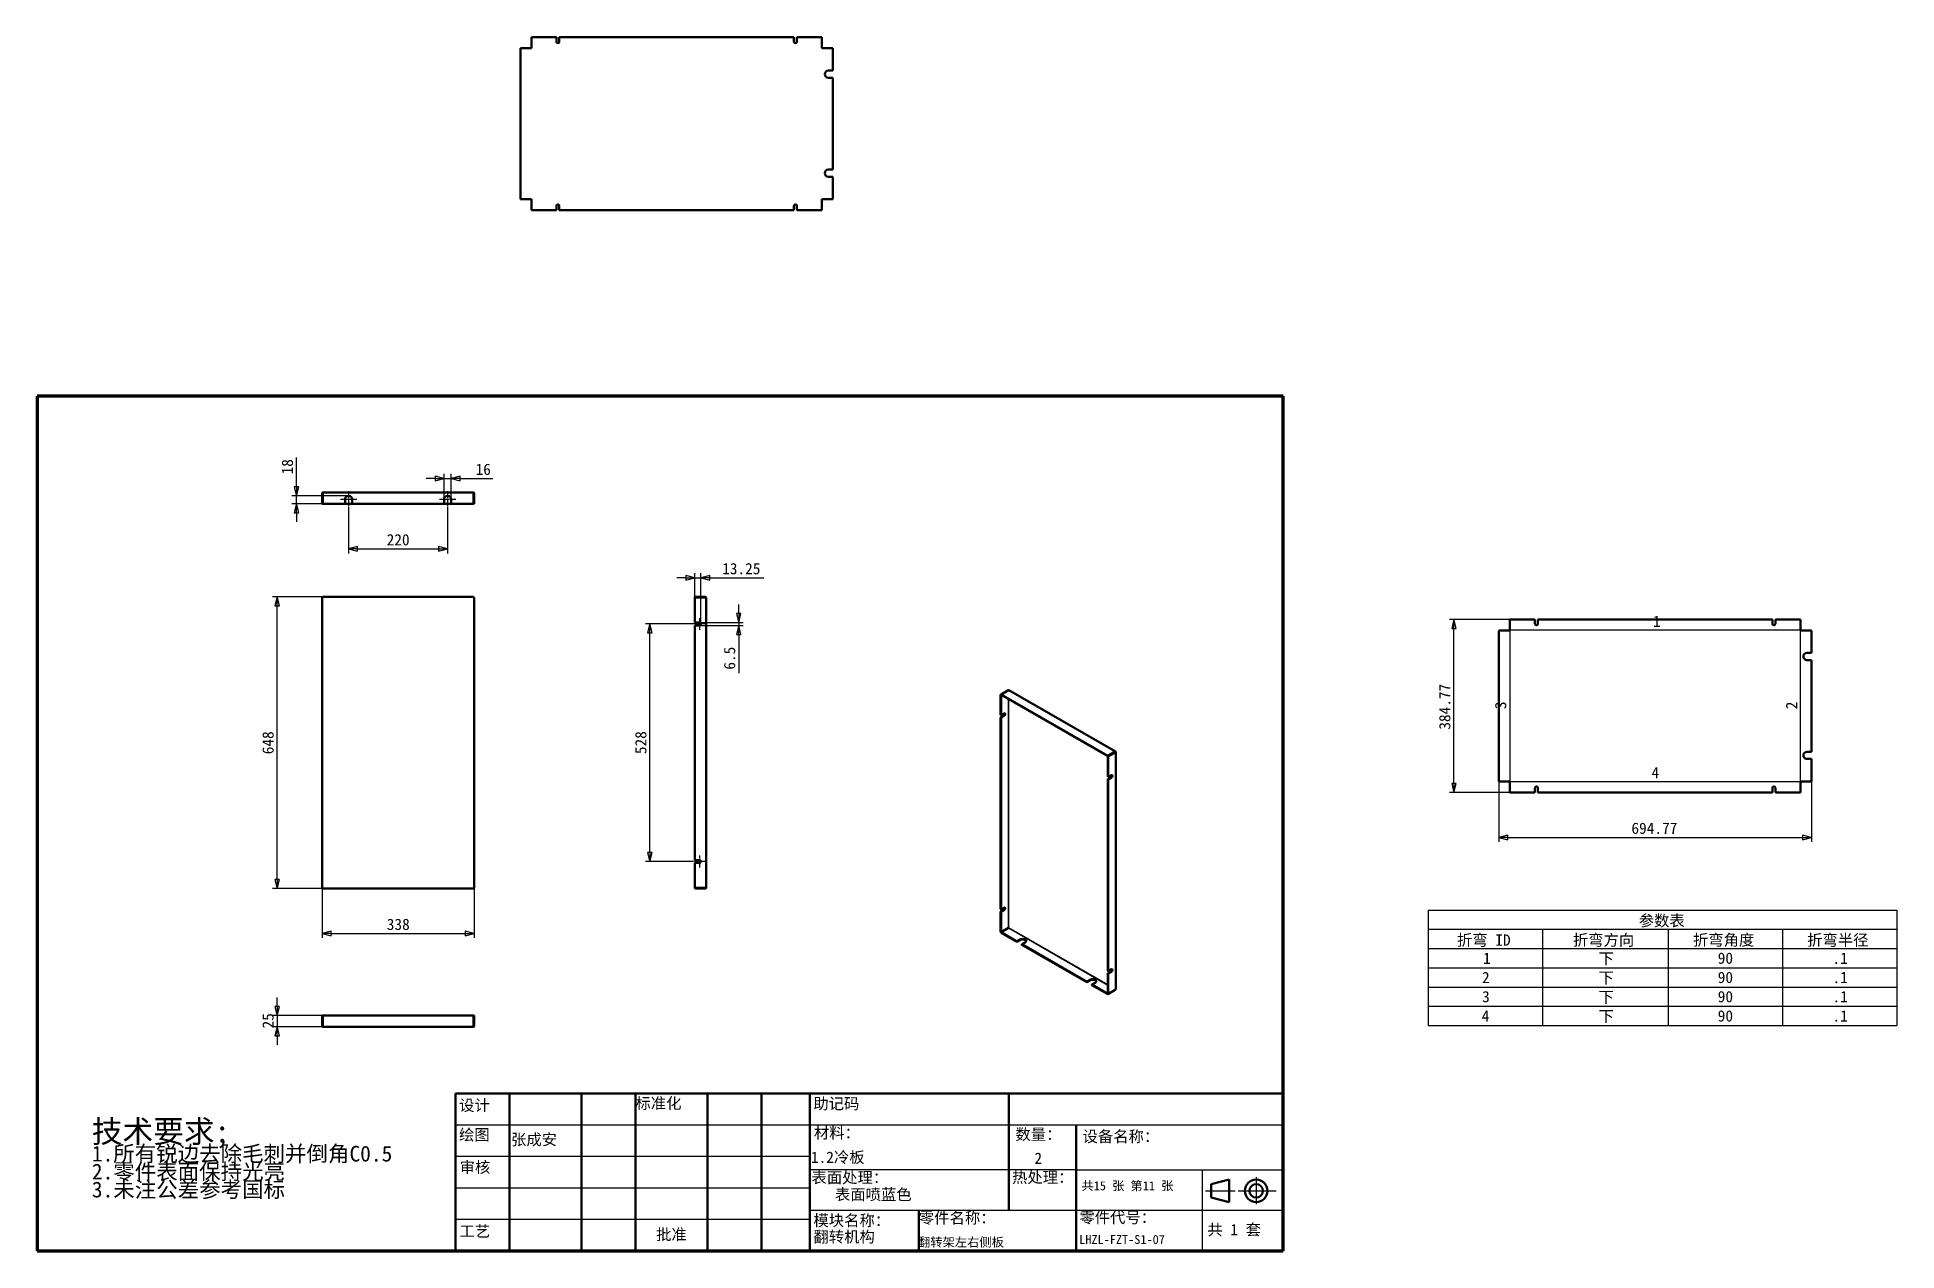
# Model space of a CAD drawing. Header units: millimetres. Extents: x 100 to 270384, y -82316 to 3365.
# Drawn here: x 100 to 4234, y 100 to 2798 of the extents above; entities that cross this region are included whole.
import ezdxf
from ezdxf.enums import TextEntityAlignment as Align

# ---------------------------------------------------------------- set-up
doc = ezdxf.new("R2010")
doc.units = ezdxf.units.MM
doc.header["$LTSCALE"] = 10
doc.linetypes.add('CHAIN', pattern=[0.3543, 0.2362, -0.0295, 0.0591, -0.0295])
for name, color, linetype, lineweight, true_color in [('中心标记 (ISO)', 1, 'Continuous', 25, 0xff0000), ('中心线 (ISO)', 1, 'Continuous', 25, 0xff0000), ('尺寸 (ISO)', 5, 'Continuous', 25, 0x0000ff)]:
    doc.layers.add(name, color=color, linetype=linetype, lineweight=lineweight, true_color=true_color)
for name, color, linetype, lineweight in [('可见 (ISO)', 7, 'Continuous', 50), ('可见窄的 (ISO)', 7, 'Continuous', 35), ('图框 (ISO)', 7, 'Continuous', 70), ('标注线', 3, 'Continuous', 18), ('标题 (ISO)', 7, 'Continuous', 50), ('符号 (ISO)', 7, 'Continuous', 25)]:
    doc.layers.add(name, color=color, linetype=linetype, lineweight=lineweight)
doc.styles.add('DIM', font='romans.shx', dxfattribs={"width": 0.8, "bigfont": 'bigfont.shx'})
doc.styles.get("Standard").update_dxf_attribs({"font": 'simfang.ttf'})
doc.styles.add('文本样式19', font='tahoma.ttf')
doc.styles.add('文本样式91', font='simfang.ttf')
doc.styles.add('注释文本 (ISO)', font='simfang.ttf')
doc.dimstyles.new('默认 (GB)', dxfattribs={"dimscale": 10, "dimtxt": 2.5, "dimasz": 2, "dimexe": 1, "dimexo": 0, "dimgap": 0.75, "dimtad": 1, "dimtoh": 1, "dimrnd": 1e-08, "dimdsep": 46, "dimtxsty": '注释文本 (ISO)', "dimblk": 'Filled-2', "dimcen": 0.09, "dimdle": 10, "dimclrd": 256, "dimclre": 256, "dimclrt": 256, "dimaunit": 1, "dimadec": 3, "dimazin": 2, "dimtfac": 0.52, "dimtmove": 0, "dimatfit": 3, "dimldrblk": 'Filled-1', "dimfxl": 0, "dimtolj": 1, "dimlwd": -1, "dimlwe": -1, "dimarcsym": 0})

msp = doc.modelspace()

# ---------------------------------------------------------------- texts
at = {"layer": '符号 (ISO)', "insert": (2316.994, 318.31), "char_height": 25, "attachment_point": 1, "style": '注释文本 (ISO)'}
msp.add_mtext('{2}', dxfattribs=at)
at = {"layer": '符号 (ISO)', "insert": (1873.532, 237.859), "char_height": 25, "width": 187.1345, "attachment_point": 1, "style": '注释文本 (ISO)'}
msp.add_mtext('{表面喷蓝色}', dxfattribs=at)

# ---------------------------------------------------------------- blocks, each defined once
blk = doc.blocks.new('图框 A3-A4')
at = {"layer": '图框 (ISO)'}
for p, q in [((287, 200), (10, 200)), ((10, 200), (10, 10)), ((287, 10), (287, 200)), ((10, 10), (287, 10))]:
    blk.add_line(p, q, dxfattribs=at)
blk = doc.blocks.new('标题栏 GB1')
at = {"layer": '标题 (ISO)'}
for p, q in [((194.57, 65.23), (194.57, 72.23)), ((194.57, 72.23), (378.57, 72.23)), ((206.57, 65.23), (206.57, 72.23)), ((222.57, 65.23), (222.57, 72.23)), ((234.57, 65.23), (234.57, 72.23)), ((250.57, 65.23), (250.57, 72.23)), ((262.57, 65.23), (262.57, 72.23)), ((273.31, 65.23), (273.31, 72.23)), ((317.57, 65.23), (317.57, 72.23)), ((378.57, 72.23), (378.57, 65.23)), ((194.57, 37.23), (194.57, 65.23)), ((206.57, 37.23), (206.57, 65.23)), ((222.57, 44.23), (222.57, 65.23)), ((234.57, 37.23), (234.57, 65.23)), ((250.57, 37.23), (250.57, 65.23)), ((262.57, 37.23), (262.57, 65.23)), ((273.31, 65.23), (273.31, 37.23)), ((317.57, 55.23), (317.57, 65.23)), ((378.57, 65.23), (378.57, 37.23)), ((317.57, 55.23), (317.57, 46.23)), ((366.57, 53.06), (362.57, 52.06)), ((362.57, 52.06), (362.57, 49.06)), ((366.57, 48.06), (366.57, 53.06)), ((297.57, 46.23), (297.57, 37.23)), ((362.57, 49.06), (366.57, 48.06)), ((222.57, 44.23), (222.57, 37.23)), ((378.57, 37.23), (194.57, 37.23))]:
    blk.add_line(p, q, dxfattribs=at)
at = {"layer": '标题 (ISO)', "lineweight": 25}
for p, q in [((194.57, 65.23), (273.31, 65.23)), ((273.31, 65.23), (378.57, 65.23)), ((194.57, 58.23), (273.31, 58.23)), ((332.57, 55.23), (273.31, 55.23)), ((332.57, 55.23), (378.57, 55.23)), ((360.57, 55.23), (360.57, 46.23)), ((194.57, 51.23), (273.31, 51.23)), ((361.32, 50.56), (367.88, 50.56)), ((368.55, 50.56), (370.07, 50.56)), ((370.07, 50.56), (376.97, 50.56)), ((372.58, 53.56), (372.58, 47.56)), ((273.31, 46.23), (378.57, 46.23)), ((360.57, 46.23), (360.57, 37.23)), ((194.57, 44.23), (273.31, 44.23))]:
    blk.add_line(p, q, dxfattribs=at)
at = {"layer": '标题 (ISO)', "lineweight": 50}
blk.add_line((332.57, 65.23), (332.57, 37.23), dxfattribs=at)
at = {"layer": '标题 (ISO)'}
for radius in [2.5, 1.5]:
    blk.add_circle((372.57, 50.56), radius, dxfattribs=at)
at = {"layer": '标题 (ISO)', "char_height": 2.5, "style": '注释文本 (ISO)'}
for s, insert, attachment_point in [('\\f仿宋|b0|i0;设计', (195.38, 70.83), 1), ('\\f仿宋|b0|i0;标准化', (234.57, 71.28), 1), ('助记码', (274.11, 71.21), 1), ('\\f仿宋|b0|i0;绘图', (195.35, 64.28), 1), ('张成安', (206.92, 63.22), 1), ('\\f仿宋|b0|i0;材料：', (274.24, 64.72), 1), ('\\f仿宋|b0|i0;数量：', (319.04, 64.37), 1), ('\\f仿宋|b0|i0;审核', (195.48, 57.07), 1), ('\\f仿宋|b0|i0;热处理：', (318.29, 54.82), 1), ('\\f仿宋|b0|i0;零件名称：', (297.57, 45.8), 1), ('\\f仿宋|b0|i0;零件代号：', (333.25, 45.9), 1), ('\\f仿宋|b0|i0;批准', (242.57, 40.73), 5)]:
    blk.add_mtext(s, dxfattribs=dict(at, insert=insert, attachment_point=attachment_point))
at = {"layer": '标题 (ISO)', "char_height": 2.5, "attachment_point": 1, "style": '注释文本 (ISO)'}
for s, insert, line_spacing_factor in [('设备名称：\\P', (333.96, 63.91), 0.856364), ('模块名称：\\P\\fArial|b0|i0;\\H2.5000;翻转机构', (274.14, 45.23), 0.872369)]:
    blk.add_mtext(s, dxfattribs=dict(at, insert=insert, line_spacing_factor=line_spacing_factor))
at = {"layer": '标题 (ISO)', "attachment_point": 1, "style": '注释文本 (ISO)'}
for s, insert, char_height, width in [('\\f仿宋|b0|i0;表面处理：', (273.7, 54.78), 2.5, 18.7135), ('\\f仿宋|b0|i0;\\H2.0000;共15 张 第11 张', (333.72, 52.69), 2, 27.2374), ('\\f仿宋|b0|i0;工艺', (195.45, 42.85), 2.5, 7.4854), ('  共 1 套', (358.32, 43.18), 2.5, 17.7919)]:
    blk.add_mtext(s, dxfattribs=dict(at, insert=insert, char_height=char_height, width=width))
at = {"layer": '标题 (ISO)'}
for tag, p, height, style in [('材料_001', (273.59, 56.78), 2.5, '注释文本 (ISO)'), ('零件代号_001', (297.39, 38.16), 2, '文本样式91'), ('描述_001', (333.22, 38.74), 2, '文本样式91')]:
    blk.add_attdef(tag, p, '', height=height, dxfattribs=dict(at, style=style))
at = {"layer": '标题 (ISO)', "style": '文本样式91'}
blk.add_attdef('热处理', text='', height=2, dxfattribs=at).set_placement((318.2, 50.63), align=Align.TOP_LEFT)
at = {"layer": '标题 (ISO)', "style": '文本样式19'}
for tag, p in [('工程核准人', (256.57, 40.73)), ('工程批准日期', (267.94, 40.73))]:
    blk.add_attdef(tag, text='', height=1, dxfattribs=at).set_placement(p, align=Align.MIDDLE_CENTER)
blk = doc.blocks.new('Filled-2')
at = {"color": 0}
for p, q in [((0, 0), (-1, 0.25)), ((-1, 0.25), (-1, -0.25)), ((-1, 0), (0, 0)), ((-1, -0.25), (0, 0))]:
    blk.add_line(p, q, dxfattribs=at)
at = {"color": 0, "flags": 128}
blk.add_lwpolyline([(-1, -0.25), (0, 0), (-1, 0.25), (-1, -0.25)], dxfattribs=at)
at = {"color": 0}
blk.add_solid([(-1, -0.25), (0, 0), (-1, 0.25), (-1, -0.25)], dxfattribs=at)
blk = doc.blocks.new('*D8')
at = {"layer": 'Defpoints', "color": 0, "transparency": 16777216}
for p in [(733.4, 906.8), (1071.4, 906.8), (1071.4, 805.5)]:
    blk.add_point(p, dxfattribs=at)
at = {"layer": '尺寸 (ISO)', "transparency": 16777216}
for p, q in [((733.4, 906.8), (733.4, 795.5)), ((1071.4, 906.8), (1071.4, 795.5)), ((753.4, 805.5), (1051.4, 805.5))]:
    blk.add_line(p, q, dxfattribs=at)
at = {"layer": '尺寸 (ISO)', "transparency": 16777216, "xscale": 20, "yscale": 20, "zscale": 20, "rotation": 180}
blk.add_blockref('Filled-2', (733.4, 805.5), dxfattribs=at)
at = {"layer": '尺寸 (ISO)', "transparency": 16777216, "xscale": 20, "yscale": 20, "zscale": 20}
blk.add_blockref('Filled-2', (1071.4, 805.5), dxfattribs=at)
at = {"layer": '尺寸 (ISO)', "transparency": 16777216, "insert": (877.2, 838.3), "char_height": 25, "attachment_point": 1, "style": '注释文本 (ISO)'}
blk.add_mtext('\\A1;338', dxfattribs=at)
blk = doc.blocks.new('Filled-1')
at = {"color": 0}
for p, q in [((0, 0), (-1, 0.125)), ((-1, 0.125), (-1, -0.125)), ((-1, 0), (0, 0)), ((-1, -0.125), (0, 0))]:
    blk.add_line(p, q, dxfattribs=at)
at = {"color": 0, "flags": 128}
blk.add_lwpolyline([(-1, -0.125), (0, 0), (-1, 0.125), (-1, -0.125)], dxfattribs=at)
at = {"color": 0}
blk.add_solid([(-1, -0.125), (0, 0), (-1, 0.125), (-1, -0.125)], dxfattribs=at)
blk = doc.blocks.new('*D9')
at = {"layer": 'Defpoints', "color": 0, "transparency": 16777216}
for p in [(633.4, 1553.5), (734.6, 1553.5), (734.6, 905.5)]:
    blk.add_point(p, dxfattribs=at)
at = {"layer": '尺寸 (ISO)', "transparency": 16777216}
for p, q in [((734.6, 1553.5), (623.4, 1553.5)), ((633.4, 925.5), (633.4, 1533.5)), ((734.6, 905.5), (623.4, 905.5))]:
    blk.add_line(p, q, dxfattribs=at)
at = {"layer": '尺寸 (ISO)', "transparency": 16777216, "xscale": 20, "yscale": 20, "zscale": 20}
for p, rotation in [((633.4, 1553.5), 90), ((633.4, 905.5), 270)]:
    blk.add_blockref('Filled-2', p, dxfattribs=dict(at, rotation=rotation))
at = {"layer": '尺寸 (ISO)', "transparency": 16777216, "insert": (600.6, 1203.9), "char_height": 25, "attachment_point": 1, "rotation": 90, "style": '注释文本 (ISO)'}
blk.add_mtext('\\A1;648', dxfattribs=at)
blk = doc.blocks.new('*D10')
at = {"layer": 'Defpoints', "color": 0, "transparency": 16777216}
for p in [(734.6, 623), (633.4, 598), (734.7, 598)]:
    blk.add_point(p, dxfattribs=at)
at = {"layer": '尺寸 (ISO)', "transparency": 16777216}
for p, q in [((633.4, 643), (633.4, 663)), ((734.6, 623), (623.4, 623)), ((633.4, 623), (633.4, 598)), ((734.7, 598), (623.4, 598)), ((633.4, 578), (633.4, 558))]:
    blk.add_line(p, q, dxfattribs=at)
at = {"layer": '尺寸 (ISO)', "transparency": 16777216, "xscale": 20, "yscale": 20, "zscale": 20}
for p, rotation in [((633.4, 623), 270), ((633.4, 598), 90)]:
    blk.add_blockref('Filled-2', p, dxfattribs=dict(at, rotation=rotation))
at = {"layer": '尺寸 (ISO)', "transparency": 16777216, "insert": (600.6, 594.3), "char_height": 25, "attachment_point": 1, "rotation": 90, "style": '注释文本 (ISO)'}
blk.add_mtext('\\A1;25', dxfattribs=at)
blk = doc.blocks.new('*D11')
at = {"layer": 'Defpoints', "color": 0, "transparency": 16777216}
for p in [(676.4, 1778.5), (792.4, 1778.5), (784.4, 1760.5)]:
    blk.add_point(p, dxfattribs=at)
at = {"layer": '尺寸 (ISO)', "transparency": 16777216}
for p, q in [((676.4, 1798.5), (676.4, 1863.8)), ((792.4, 1778.5), (666.4, 1778.5)), ((676.4, 1760.5), (676.4, 1778.5)), ((784.4, 1760.5), (666.4, 1760.5)), ((676.4, 1740.5), (676.4, 1720.5))]:
    blk.add_line(p, q, dxfattribs=at)
at = {"layer": '尺寸 (ISO)', "transparency": 16777216, "xscale": 20, "yscale": 20, "zscale": 20}
for p, rotation in [((676.4, 1778.5), 270), ((676.4, 1760.5), 90)]:
    blk.add_blockref('Filled-2', p, dxfattribs=dict(at, rotation=rotation))
at = {"layer": '尺寸 (ISO)', "transparency": 16777216, "insert": (643.6, 1826), "char_height": 25, "attachment_point": 1, "rotation": 90, "style": '注释文本 (ISO)'}
blk.add_mtext('\\A1;18', dxfattribs=at)
blk = doc.blocks.new('*D12')
at = {"layer": 'Defpoints', "color": 0, "transparency": 16777216}
for p in [(792.4, 1745.5), (1012.4, 1745.5), (1012.4, 1660.5)]:
    blk.add_point(p, dxfattribs=at)
at = {"layer": '尺寸 (ISO)', "transparency": 16777216}
for p, q in [((792.4, 1745.5), (792.4, 1650.5)), ((1012.4, 1745.5), (1012.4, 1650.5)), ((812.4, 1660.5), (992.4, 1660.5))]:
    blk.add_line(p, q, dxfattribs=at)
at = {"layer": '尺寸 (ISO)', "transparency": 16777216, "xscale": 20, "yscale": 20, "zscale": 20, "rotation": 180}
blk.add_blockref('Filled-2', (792.4, 1660.5), dxfattribs=at)
at = {"layer": '尺寸 (ISO)', "transparency": 16777216, "xscale": 20, "yscale": 20, "zscale": 20}
blk.add_blockref('Filled-2', (1012.4, 1660.5), dxfattribs=at)
at = {"layer": '尺寸 (ISO)', "transparency": 16777216, "insert": (876.9, 1693.3), "char_height": 25, "attachment_point": 1, "style": '注释文本 (ISO)'}
blk.add_mtext('\\A1;220', dxfattribs=at)
blk = doc.blocks.new('*D13')
at = {"layer": 'Defpoints', "color": 0, "transparency": 16777216}
for p in [(1004.4, 1817.1), (1004.4, 1770.5), (1020.4, 1770.5)]:
    blk.add_point(p, dxfattribs=at)
at = {"layer": '尺寸 (ISO)', "transparency": 16777216}
for p, q in [((1004.4, 1770.5), (1004.4, 1827.1)), ((1020.4, 1770.5), (1020.4, 1827.1)), ((984.4, 1817.1), (964.4, 1817.1)), ((1004.4, 1817.1), (1020.4, 1817.1)), ((1040.4, 1817.1), (1112.7, 1817.1))]:
    blk.add_line(p, q, dxfattribs=at)
at = {"layer": '尺寸 (ISO)', "transparency": 16777216, "xscale": 20, "yscale": 20, "zscale": 20}
blk.add_blockref('Filled-2', (1004.4, 1817.1), dxfattribs=at)
at = {"layer": '尺寸 (ISO)', "transparency": 16777216, "xscale": 20, "yscale": 20, "zscale": 20, "rotation": 180}
blk.add_blockref('Filled-2', (1020.4, 1817.1), dxfattribs=at)
at = {"layer": '尺寸 (ISO)', "transparency": 16777216, "insert": (1074.6, 1849.9), "char_height": 25, "attachment_point": 1, "style": '注释文本 (ISO)'}
blk.add_mtext('\\A1;16', dxfattribs=at)
blk = doc.blocks.new('*D14')
at = {"layer": 'Defpoints', "color": 0, "transparency": 16777216}
for p in [(1572, 1496.8), (1572, 1490.3), (1659.6, 1490.3)]:
    blk.add_point(p, dxfattribs=at)
at = {"layer": '尺寸 (ISO)', "transparency": 16777216}
for p, q in [((1659.6, 1516.8), (1659.6, 1536.8)), ((1572, 1496.8), (1669.6, 1496.8)), ((1572, 1490.3), (1669.6, 1490.3)), ((1659.6, 1496.8), (1659.6, 1490.3)), ((1659.6, 1470.3), (1659.6, 1384.4))]:
    blk.add_line(p, q, dxfattribs=at)
at = {"layer": '尺寸 (ISO)', "transparency": 16777216, "xscale": 20, "yscale": 20, "zscale": 20}
for p, rotation in [((1659.6, 1496.8), 270), ((1659.6, 1490.3), 90)]:
    blk.add_blockref('Filled-2', p, dxfattribs=dict(at, rotation=rotation))
at = {"layer": '尺寸 (ISO)', "transparency": 16777216, "insert": (1626.7, 1391.9), "char_height": 25, "attachment_point": 1, "rotation": 90, "style": '注释文本 (ISO)'}
blk.add_mtext('\\A1;6.5', dxfattribs=at)
blk = doc.blocks.new('*D15')
at = {"layer": 'Defpoints', "color": 0, "transparency": 16777216}
for p in [(1462, 1493.5), (1572, 1493.5), (1547, 965.5)]:
    blk.add_point(p, dxfattribs=at)
at = {"layer": '尺寸 (ISO)', "transparency": 16777216}
for p, q in [((1572, 1493.5), (1452, 1493.5)), ((1462, 985.5), (1462, 1473.5)), ((1547, 965.5), (1452, 965.5))]:
    blk.add_line(p, q, dxfattribs=at)
at = {"layer": '尺寸 (ISO)', "transparency": 16777216, "xscale": 20, "yscale": 20, "zscale": 20}
for p, rotation in [((1462, 1493.5), 90), ((1462, 965.5), 270)]:
    blk.add_blockref('Filled-2', p, dxfattribs=dict(at, rotation=rotation))
at = {"layer": '尺寸 (ISO)', "transparency": 16777216, "insert": (1429.3, 1204.2), "char_height": 25, "attachment_point": 1, "rotation": 90, "style": '注释文本 (ISO)'}
blk.add_mtext('\\A1;528', dxfattribs=at)
blk = doc.blocks.new('*D16')
at = {"layer": 'Defpoints', "color": 0, "transparency": 16777216}
for p in [(1575.3, 1596.2), (1562, 1552.3), (1575.3, 1493.5)]:
    blk.add_point(p, dxfattribs=at)
at = {"layer": '尺寸 (ISO)', "transparency": 16777216}
for p, q in [((1542, 1596.2), (1522, 1596.2)), ((1562, 1552.3), (1562, 1606.2)), ((1562, 1596.2), (1575.3, 1596.2)), ((1575.3, 1493.5), (1575.3, 1606.2)), ((1595.3, 1596.2), (1715.3, 1596.2))]:
    blk.add_line(p, q, dxfattribs=at)
at = {"layer": '尺寸 (ISO)', "transparency": 16777216, "xscale": 20, "yscale": 20, "zscale": 20}
blk.add_blockref('Filled-2', (1562, 1596.2), dxfattribs=at)
at = {"layer": '尺寸 (ISO)', "transparency": 16777216, "xscale": 20, "yscale": 20, "zscale": 20, "rotation": 180}
blk.add_blockref('Filled-2', (1575.3, 1596.2), dxfattribs=at)
at = {"layer": '尺寸 (ISO)', "transparency": 16777216, "insert": (1622.8, 1629.1), "char_height": 25, "attachment_point": 1, "style": '注释文本 (ISO)'}
blk.add_mtext('\\A1;13.25', dxfattribs=at)
blk = doc.blocks.new('加工')
at = {"layer": '符号 (ISO)', "insert": (-36.68, 11.05), "char_height": 2.5, "width": 80.4946, "attachment_point": 1, "line_spacing_factor": 0.683636, "style": '注释文本 (ISO)'}
blk.add_mtext('{\\H2x;技术要求;\\P\\H0.7x;1.所有锐边去除毛刺并倒角C0.5\\H2.12498x; \\H0.47059x;\\P2.零件表面保持光亮\\H1.84035x; \\H0.54337x;\\P3.未注公差参考国标\\H1.80945x; }', dxfattribs=at)
blk = doc.blocks.new('*D17')
at = {"layer": 'Defpoints', "color": 0, "transparency": 16777216}
for p in [(3349.5, 1143.6), (4044.3, 1143.6), (4044.3, 1019)]:
    blk.add_point(p, dxfattribs=at)
at = {"layer": '尺寸 (ISO)', "transparency": 16777216}
for p, q in [((3349.5, 1143.6), (3349.5, 1009)), ((4044.3, 1143.6), (4044.3, 1009)), ((3369.5, 1019), (4024.3, 1019))]:
    blk.add_line(p, q, dxfattribs=at)
at = {"layer": '尺寸 (ISO)', "transparency": 16777216, "xscale": 20, "yscale": 20, "zscale": 20, "rotation": 180}
blk.add_blockref('Filled-2', (3349.5, 1019), dxfattribs=at)
at = {"layer": '尺寸 (ISO)', "transparency": 16777216, "xscale": 20, "yscale": 20, "zscale": 20}
blk.add_blockref('Filled-2', (4044.3, 1019), dxfattribs=at)
at = {"layer": '尺寸 (ISO)', "transparency": 16777216, "insert": (3644.1, 1051.9), "char_height": 25, "attachment_point": 1, "style": '注释文本 (ISO)'}
blk.add_mtext('\\A1;694.77', dxfattribs=at)
blk = doc.blocks.new('*D18')
at = {"layer": 'Defpoints', "color": 0, "transparency": 16777216}
for p in [(3249.5, 1503.7), (3374.2, 1503.7), (3374.2, 1119)]:
    blk.add_point(p, dxfattribs=at)
at = {"layer": '尺寸 (ISO)', "transparency": 16777216}
for p, q in [((3374.2, 1503.7), (3239.5, 1503.7)), ((3249.5, 1139), (3249.5, 1483.7)), ((3374.2, 1119), (3239.5, 1119))]:
    blk.add_line(p, q, dxfattribs=at)
at = {"layer": '尺寸 (ISO)', "transparency": 16777216, "xscale": 20, "yscale": 20, "zscale": 20}
for p, rotation in [((3249.5, 1503.7), 90), ((3249.5, 1119), 270)]:
    blk.add_blockref('Filled-2', p, dxfattribs=dict(at, rotation=rotation))
at = {"layer": '尺寸 (ISO)', "transparency": 16777216, "insert": (3216.6, 1258.5), "char_height": 25, "attachment_point": 1, "rotation": 90, "style": '注释文本 (ISO)'}
blk.add_mtext('\\A1;384.77', dxfattribs=at)
blk = doc.blocks.new('表格3')
at = {"layer": '符号 (ISO)'}
for p, q in [((319.23, 85.75), (423.41, 85.75)), ((319.23, 85.75), (319.23, 81.47)), ((423.41, 85.75), (423.41, 81.47)), ((319.23, 81.47), (423.41, 81.47)), ((319.23, 81.47), (319.23, 77.19)), ((344.63, 81.47), (344.63, 77.19)), ((372.61, 81.47), (372.61, 77.19)), ((398.01, 81.47), (398.01, 77.19)), ((423.41, 81.47), (423.41, 77.19)), ((319.23, 77.19), (423.41, 77.19)), ((319.23, 77.19), (319.23, 60.08)), ((344.63, 77.19), (344.63, 60.08)), ((372.61, 77.19), (372.61, 60.08)), ((398.01, 77.19), (398.01, 60.08)), ((423.41, 77.19), (423.41, 60.08)), ((319.23, 72.91), (423.41, 72.91)), ((319.23, 68.63), (423.41, 68.63)), ((319.23, 64.35), (423.41, 64.35)), ((319.23, 60.08), (423.41, 60.08))]:
    blk.add_line(p, q, dxfattribs=at)
at = {"layer": '符号 (ISO)', "char_height": 2.5, "attachment_point": 7, "style": '注释文本 (ISO)'}
for s, insert in [('参数表', (366.04, 81.87)), ('折弯 ID', (325.64, 77.56)), ('折弯方向', (351.39, 77.56)), ('折弯角度', (378.08, 77.56)), ('折弯半径', (403.48, 77.56)), ('1', (331.44, 73.78)), ('下', (357.1, 73.45)), ('90', (383.6, 73.77)), ('.1', (409.11, 73.75)), ('2', (331.19, 69.51)), ('下', (357.1, 69.18)), ('90', (383.6, 69.49)), ('.1', (409.11, 69.48)), ('3', (331.22, 65.21)), ('下', (357.1, 64.9)), ('90', (383.6, 65.21)), ('.1', (409.11, 65.2)), ('4', (331.12, 60.95)), ('下', (357.1, 60.62)), ('90', (383.6, 60.93)), ('.1', (409.11, 60.92))]:
    blk.add_mtext(s, dxfattribs=dict(at, insert=insert))
blk = doc.blocks.new('2dTransSymbol9')
at = {"layer": '符号 (ISO)', "insert": (369.2, 148.7), "char_height": 2.5, "attachment_point": 7, "style": '注释文本 (ISO)'}
blk.add_mtext('1', dxfattribs=at)
blk = doc.blocks.new('2dTransSymbol10')
at = {"layer": '符号 (ISO)', "insert": (401.26, 130.39), "char_height": 2.5, "attachment_point": 7, "rotation": 90, "style": '注释文本 (ISO)'}
blk.add_mtext('2', dxfattribs=at)
blk = doc.blocks.new('2dTransSymbol11')
at = {"layer": '符号 (ISO)', "insert": (336.62, 130.42), "char_height": 2.5, "attachment_point": 7, "rotation": 90, "style": '注释文本 (ISO)'}
blk.add_mtext('3', dxfattribs=at)
blk = doc.blocks.new('2dTransSymbol12')
at = {"layer": '符号 (ISO)', "insert": (368.88, 115.07), "char_height": 2.5, "attachment_point": 7, "style": '注释文本 (ISO)'}
blk.add_mtext('4', dxfattribs=at)
blk = doc.blocks.new('*T25')
at = {"color": 0, "linetype": 'ByBlock', "lineweight": -2, "transparency": 16777216}
for p, q in [((0, 0), (127, 0)), ((0, 0), (0, -78)), ((63.5, 0), (63.5, -78)), ((127, 0), (127, -78)), ((0, -39), (127, -39)), ((0, -78), (127, -78))]:
    blk.add_line(p, q, dxfattribs=at)
at = {"color": 0, "transparency": 16777216, "char_height": 10, "width": 60.5, "attachment_point": 5}
for s, insert in [('{\\fSimSun|b0|i0|c134|p2;料 厚}', (31.75, -19.5)), ('{\\fSimSun|b0|i0|c134|p2;件 数}', (95.25, -19.5))]:
    blk.add_mtext(s, dxfattribs=dict(at, insert=insert))
blk = doc.blocks.new('圆心打标')
at = {"layer": '标注线'}
for p, q in [((-2.5, 0), (2.5, 0)), ((0, 2.5), (0, -2.5))]:
    blk.add_line(p, q, dxfattribs=at)
blk = doc.blocks.new('拆图参数')
blk.add_blockref('*T25', (-63.5, 78))
at = {"layer": '标注线'}
blk.add_blockref('圆心打标', (67219.7, -21339.8), dxfattribs=at)
at = {"style": 'DIM', "width": 0.8}
blk.add_attdef('6', text='', height=10, dxfattribs=at).set_placement((-37.1, 18.9), align=Align.MIDDLE_LEFT)
blk.add_attdef('1', text='', height=10, dxfattribs=at).set_placement((36.6, 19.3), align=Align.MIDDLE_CENTER)

# ---------------------------------------------------------------- dimensions: what is measured, and where the dimension line sits
at = {"layer": '尺寸 (ISO)'}
for base, p1, p2, angle, override, picture, middle in [((676.416, 1778.539), (784.378, 1760.539), (792.378, 1778.539), 90, {"dimtoh": 0, "dimdec": 2, "dimtp": 0, "dimtm": 0, "dimtdec": 2, "dimtofl": 1, "dimatfit": 1}, '*D11', (676.416, 1841.182)), ((1004.378, 1817.15), (1020.378, 1770.539), (1004.378, 1770.539), 180, {"dimtoh": 0, "dimdec": 2, "dimtp": 0, "dimtm": 0, "dimtdec": 2, "dimtofl": 1, "dimatfit": 1}, '*D13', (1089.907, 1817.15)), ((1012.378, 1660.539), (792.378, 1745.539), (1012.378, 1745.539), 180, {"dimtoh": 0, "dimdec": 2, "dimtp": 0, "dimtm": 0, "dimtdec": 2, "dimtofl": 0, "dimatfit": 1}, '*D12', (902.478, 1660.539)), ((633.378, 1553.547), (734.649, 905.547), (734.649, 1553.547), 90, {"dimtoh": 0, "dimdec": 2, "dimtp": 0, "dimtm": 0, "dimtdec": 2, "dimtofl": 0, "dimatfit": 1}, '*D9', (633.378, 1229.447)), ((1659.619, 1490.297), (1572.037, 1496.797), (1572.037, 1490.297), 270, {"dimtoh": 0, "dimdec": 2, "dimtp": 0, "dimtm": 0, "dimtdec": 2, "dimtofl": 1, "dimatfit": 1}, '*D14', (1659.619, 1417.368)), ((1462.037, 1493.547), (1547.037, 965.547), (1572.037, 1493.547), 90, {"dimtoh": 0, "dimdec": 2, "dimtp": 0, "dimtm": 0, "dimtdec": 2, "dimtofl": 0, "dimatfit": 1}, '*D15', (1462.037, 1229.447)), ((3249.511, 1503.739), (3374.168, 1118.966), (3374.168, 1503.739), 90, {"dimtoh": 0, "dimdec": 2, "dimtp": 0, "dimtm": 0, "dimtdec": 2, "dimtofl": 0, "dimatfit": 1}, '*D18', (3249.511, 1311.252)), ((633.378, 598.004), (734.649, 623.004), (734.678, 598.004), 270, {"dimtoh": 0, "dimdec": 2, "dimtp": 0, "dimtm": 0, "dimtdec": 2, "dimtofl": 1, "dimatfit": 1}, '*D10', (633.378, 610.504))]:
    dim = msp.add_linear_dim(base=base, p1=p1, p2=p2, angle=angle, dimstyle='默认 (GB)', override=override, dxfattribs=at)
    dim.commit()
    dim.dimension.update_dxf_attribs({"geometry": picture, "text_midpoint": middle, "dimtype": 160})
for base, p1, p2, override, picture, middle in [((1575.287, 1596.18), (1562.037, 1552.276), (1575.287, 1493.547), {"dimtoh": 0, "dimdec": 2, "dimtp": 0, "dimtm": 0, "dimtdec": 2, "dimtofl": 1, "dimatfit": 1}, '*D16', (1665.287, 1596.18)), ((4044.284, 1018.966), (3349.511, 1143.623), (4044.284, 1143.623), {"dimtoh": 0, "dimdec": 2, "dimtp": 0, "dimtm": 0, "dimtdec": 2, "dimtofl": 0, "dimatfit": 1}, '*D17', (3696.997, 1018.966)), ((1071.378, 805.547), (733.378, 906.818), (1071.378, 906.818), {"dimtoh": 0, "dimdec": 2, "dimtp": 0, "dimtm": 0, "dimtdec": 2, "dimtofl": 0, "dimatfit": 1}, '*D8', (902.478, 805.547))]:
    dim = msp.add_linear_dim(base=base, p1=p1, p2=p2, dimstyle='默认 (GB)', override=override, dxfattribs=at)
    dim.commit()
    dim.dimension.update_dxf_attribs({"geometry": picture, "text_midpoint": middle, "dimtype": 160})

# ---------------------------------------------------------------- linework, layer by layer
at = {"layer": '中心标记 (ISO)', "linetype": 'CHAIN', "ltscale": 4.778092}
for p, q in [((792.378, 1788.539), (792.378, 1745.539)), ((1012.378, 1788.539), (1012.378, 1745.539))]:
    msp.add_line(p, q, dxfattribs=at)
at = {"layer": '中心标记 (ISO)', "linetype": 'CHAIN', "ltscale": 4.000247}
for p, q in [((810.378, 1770.539), (774.378, 1770.539)), ((1030.378, 1770.539), (994.378, 1770.539))]:
    msp.add_line(p, q, dxfattribs=at)
at = {"layer": '中心标记 (ISO)', "linetype": 'CHAIN', "ltscale": 4.250268}
for p, q in [((1585.287, 1493.547), (1547.037, 1493.547)), ((1585.287, 965.547), (1547.037, 965.547))]:
    msp.add_line(p, q, dxfattribs=at)
at = {"layer": '中心标记 (ISO)', "linetype": 'CHAIN', "ltscale": 2.9446}
for p, q in [((1572.037, 1506.797), (1572.037, 1480.297)), ((1572.037, 978.797), (1572.037, 952.297))]:
    msp.add_line(p, q, dxfattribs=at)
at = {"layer": '中心线 (ISO)'}
for p, q in [((3373.704, 1479.082), (3373.704, 1143.623)), ((4019.626, 1479.546), (3374.168, 1479.546)), ((4020.09, 1143.623), (4020.09, 1479.082)), ((3374.168, 1143.159), (4019.626, 1143.159))]:
    msp.add_line(p, q, dxfattribs=at)
at = {"layer": '可见 (ISO)'}
for p, q in [((1174.123, 2773.36), (1198.78, 2773.36)), ((1174.123, 2437.901), (1174.123, 2773.36)), ((1198.78, 2773.36), (1198.78, 2798.017)), ((1198.78, 2798.017), (1254.259, 2798.017)), ((1254.259, 2788.017), (1254.259, 2798.017)), ((1260.759, 2798.017), (1782.259, 2798.017)), ((1260.759, 2798.017), (1260.759, 2788.017)), ((1782.259, 2788.017), (1782.259, 2798.017)), ((1788.759, 2798.017), (1844.238, 2798.017)), ((1788.759, 2798.017), (1788.759, 2788.017)), ((1844.238, 2798.017), (1844.238, 2773.36)), ((1844.238, 2773.36), (1868.896, 2773.36)), ((1868.896, 2773.36), (1868.896, 2723.63)), ((1858.896, 2723.63), (1868.896, 2723.63)), ((1868.896, 2707.63), (1858.896, 2707.63)), ((1868.896, 2707.63), (1868.896, 2503.63)), ((1858.896, 2503.63), (1868.896, 2503.63)), ((1868.896, 2487.63), (1858.896, 2487.63)), ((1868.896, 2487.63), (1868.896, 2437.901)), ((1174.123, 2437.901), (1198.78, 2437.901)), ((1198.78, 2413.244), (1198.78, 2437.901)), ((1254.259, 2413.244), (1198.78, 2413.244)), ((1254.259, 2413.244), (1254.259, 2423.244)), ((1260.759, 2423.244), (1260.759, 2413.244)), ((1782.259, 2413.244), (1260.759, 2413.244)), ((1782.259, 2413.244), (1782.259, 2423.244)), ((1788.759, 2423.244), (1788.759, 2413.244)), ((1844.238, 2413.244), (1788.759, 2413.244)), ((1844.238, 2413.244), (1844.238, 2437.901)), ((1868.896, 2437.901), (1844.238, 2437.901)), ((734.578, 1784.239), (733.378, 1784.239)), ((733.378, 1784.239), (733.378, 1760.539)), ((734.578, 1784.239), (734.578, 1760.539)), ((734.649, 1760.539), (734.649, 1784.239)), ((734.678, 1785.539), (1070.078, 1785.539)), ((1070.108, 1784.239), (1070.108, 1760.539)), ((1070.178, 1784.239), (1070.178, 1760.539)), ((1070.178, 1784.239), (1071.378, 1784.239)), ((1071.378, 1760.539), (1071.378, 1784.239)), ((734.578, 1760.539), (733.378, 1760.539)), ((784.378, 1760.539), (734.649, 1760.539)), ((784.378, 1760.539), (784.378, 1770.539)), ((784.378, 1760.539), (800.378, 1760.539)), ((800.378, 1770.539), (800.378, 1760.539)), ((1004.378, 1760.539), (800.378, 1760.539)), ((1004.378, 1760.539), (1004.378, 1770.539)), ((1004.378, 1760.539), (1020.378, 1760.539)), ((1020.378, 1770.539), (1020.378, 1760.539)), ((1070.108, 1760.539), (1020.378, 1760.539)), ((1070.178, 1760.539), (1071.378, 1760.539)), ((733.378, 906.818), (733.378, 1552.276)), ((734.578, 1552.276), (733.378, 1552.276)), ((734.649, 1553.547), (1070.108, 1553.547)), ((734.649, 1552.347), (734.649, 1553.547)), ((1070.108, 1552.347), (1070.108, 1553.547)), ((1070.178, 1552.276), (1071.378, 1552.276)), ((1071.378, 1552.276), (1071.378, 906.818)), ((1585.737, 1553.547), (1562.037, 1553.547)), ((1562.037, 1552.347), (1562.037, 1553.547)), ((1585.737, 1552.347), (1562.037, 1552.347)), ((1562.037, 1552.276), (1585.737, 1552.276)), ((1562.037, 1496.797), (1562.037, 1552.276)), ((1585.737, 1552.347), (1585.737, 1553.547)), ((1587.037, 1552.247), (1587.037, 906.847)), ((1562.037, 1496.797), (1572.037, 1496.797)), ((1572.037, 1490.297), (1562.037, 1490.297)), ((1562.037, 968.797), (1562.037, 1490.297)), ((3374.168, 1479.082), (3374.168, 1503.739)), ((3374.168, 1503.739), (3429.647, 1503.739)), ((3429.647, 1493.739), (3429.647, 1503.739)), ((3436.147, 1503.739), (3957.647, 1503.739)), ((3436.147, 1503.739), (3436.147, 1493.739)), ((3957.647, 1493.739), (3957.647, 1503.739)), ((3964.147, 1503.739), (4019.626, 1503.739)), ((3964.147, 1503.739), (3964.147, 1493.739)), ((4019.626, 1503.739), (4019.626, 1479.082)), ((3349.511, 1479.082), (3374.168, 1479.082)), ((3349.511, 1143.623), (3349.511, 1479.082)), ((4019.626, 1479.082), (4044.284, 1479.082)), ((4044.284, 1479.082), (4044.284, 1429.352)), ((4034.284, 1429.352), (4044.284, 1429.352)), ((4044.284, 1413.352), (4034.284, 1413.352)), ((4044.284, 1413.352), (4044.284, 1209.352)), ((2242.77, 1336.908), (2241.872, 1336.391)), ((2241.872, 1336.391), (2241.872, 1291.034)), ((2242.72, 1335.902), (2241.872, 1336.391)), ((2242.771, 1335.931), (2242.72, 1335.902)), ((2242.72, 1335.902), (2242.72, 1290.545)), ((2242.77, 1336.912), (2259.529, 1346.563)), ((2479.976, 1200.315), (2242.77, 1336.912)), ((2242.77, 1335.931), (2242.77, 1336.912)), ((2479.976, 1199.334), (2242.77, 1335.931)), ((2260.188, 1346.621), (2497.372, 1210.035)), ((2241.872, 1291.034), (2242.72, 1290.545)), ((2241.872, 1285.72), (2248.943, 1289.792)), ((2241.872, 1285.72), (2241.872, 859.369)), ((2242.72, 1285.231), (2241.872, 1285.72)), ((2242.72, 1290.545), (2249.792, 1294.617)), ((2249.792, 1289.303), (2242.72, 1285.231)), ((2242.72, 1285.231), (2242.72, 858.88)), ((2496.734, 1209.966), (2479.976, 1200.315)), ((2496.734, 1208.985), (2479.976, 1199.334)), ((2479.976, 1199.334), (2479.976, 1200.315)), ((2496.784, 1208.898), (2480.026, 1199.247)), ((2480.026, 1153.89), (2480.026, 1199.247)), ((2480.026, 1199.247), (2480.874, 1198.759)), ((2480.874, 1198.759), (2497.632, 1208.409)), ((2496.734, 1208.985), (2496.734, 1209.966)), ((2496.784, 1208.955), (2497.632, 1209.444)), ((2496.784, 1208.898), (2497.632, 1208.409)), ((2498.013, 1208.927), (2498.013, 681.258)), ((4034.284, 1209.352), (4044.284, 1209.352)), ((2480.874, 1153.402), (2480.874, 1198.759)), ((4044.284, 1193.352), (4034.284, 1193.352)), ((4044.284, 1193.352), (4044.284, 1143.623)), ((2480.026, 1153.89), (2480.874, 1153.402)), ((2480.026, 1148.576), (2487.097, 1152.648)), ((2480.026, 722.226), (2480.026, 1148.576)), ((2480.874, 1148.088), (2480.026, 1148.576)), ((2480.874, 1153.402), (2487.945, 1157.474)), ((2487.945, 1152.16), (2480.874, 1148.088)), ((2480.874, 721.737), (2480.874, 1148.088)), ((3349.511, 1143.623), (3374.168, 1143.623)), ((3374.168, 1118.966), (3374.168, 1143.623)), ((3429.647, 1118.966), (3374.168, 1118.966)), ((3429.647, 1118.966), (3429.647, 1128.966)), ((3436.147, 1128.966), (3436.147, 1118.966)), ((3957.647, 1118.966), (3436.147, 1118.966)), ((3957.647, 1118.966), (3957.647, 1128.966)), ((3964.147, 1128.966), (3964.147, 1118.966)), ((4019.626, 1118.966), (3964.147, 1118.966)), ((4019.626, 1118.966), (4019.626, 1143.623)), ((4044.284, 1143.623), (4019.626, 1143.623)), ((1562.037, 968.797), (1572.037, 968.797)), ((1572.037, 962.297), (1562.037, 962.297)), ((1562.037, 906.818), (1562.037, 962.297)), ((734.578, 906.818), (733.378, 906.818)), ((734.649, 906.747), (734.649, 905.547)), ((1070.108, 905.547), (734.649, 905.547)), ((1070.108, 906.747), (1070.108, 905.547)), ((1070.178, 906.818), (1071.378, 906.818)), ((1585.737, 906.818), (1562.037, 906.818)), ((1562.037, 906.747), (1562.037, 905.547)), ((1585.737, 906.747), (1562.037, 906.747)), ((1562.037, 905.547), (1585.737, 905.547)), ((1585.737, 906.747), (1585.737, 905.547)), ((2241.872, 859.369), (2242.72, 858.88)), ((2241.872, 854.055), (2248.943, 858.127)), ((2241.872, 854.055), (2241.872, 808.698)), ((2242.72, 853.566), (2241.872, 854.055)), ((2242.72, 858.88), (2249.792, 862.952)), ((2249.792, 857.638), (2242.72, 853.566)), ((2242.72, 853.566), (2242.72, 808.209)), ((2242.72, 808.209), (2241.872, 808.698)), ((2259.479, 817.86), (2242.72, 808.209)), ((2259.529, 817.773), (2242.77, 808.123)), ((2242.77, 808.123), (2277.934, 787.873)), ((2242.77, 808.123), (2242.77, 807.142)), ((2242.77, 807.142), (2277.934, 786.892)), ((2277.934, 787.873), (2285.005, 791.945)), ((2285.005, 790.964), (2277.934, 786.892)), ((2277.934, 786.892), (2277.934, 787.873)), ((2296.319, 785.43), (2289.248, 781.358)), ((2289.248, 781.358), (2289.248, 780.377)), ((2289.248, 781.358), (2433.498, 698.29)), ((2289.248, 780.377), (2433.498, 697.309)), ((2480.026, 722.226), (2480.874, 721.737)), ((2480.026, 716.911), (2487.097, 720.983)), ((2480.026, 671.555), (2480.026, 716.911)), ((2480.874, 716.423), (2480.026, 716.911)), ((2480.874, 721.737), (2487.945, 725.809)), ((2487.945, 720.495), (2480.874, 716.423)), ((2480.874, 671.066), (2480.874, 716.423)), ((2433.498, 698.29), (2440.569, 702.362)), ((2440.569, 701.381), (2433.498, 697.309)), ((2433.498, 697.309), (2433.498, 698.29)), ((2451.883, 695.847), (2444.812, 691.775)), ((2444.812, 691.775), (2444.812, 690.794)), ((2444.812, 691.775), (2479.976, 671.526)), ((2444.812, 690.794), (2479.976, 670.544)), ((2479.976, 670.544), (2496.734, 680.195)), ((2480.026, 671.554), (2479.976, 671.526)), ((2479.976, 671.526), (2479.976, 670.544)), ((2480.026, 671.555), (2480.874, 671.066)), ((2497.632, 680.716), (2480.874, 671.066)), ((2496.734, 680.199), (2496.734, 680.195)), ((734.578, 623.004), (733.378, 623.004)), ((733.378, 623.004), (733.378, 599.304)), ((734.578, 599.304), (734.578, 623.004)), ((734.649, 599.304), (734.649, 623.004)), ((734.649, 623.004), (1070.108, 623.004)), ((1070.108, 623.004), (1070.108, 599.304)), ((1070.178, 623.004), (1071.378, 623.004)), ((1070.178, 599.304), (1070.178, 623.004)), ((1071.378, 599.304), (1071.378, 623.004)), ((734.578, 599.304), (733.378, 599.304)), ((1070.078, 598.004), (734.678, 598.004)), ((1070.178, 599.304), (1071.378, 599.304))]:
    msp.add_line(p, q, dxfattribs=at)
for centre, radius, start, end in [((1257.509, 2788.017), 3.25, 180, 0), ((1785.509, 2788.017), 3.25, 180, 0), ((1858.896, 2715.63), 8, 90, 270), ((1858.896, 2495.63), 8, 90, 270), ((1257.509, 2423.244), 3.25, 0, 180), ((1785.509, 2423.244), 3.25, 0, 180), ((792.378, 1770.539), 8, 0, 180), ((1012.378, 1770.539), 8, 0, 180), ((1572.037, 1493.547), 3.25, 270, 90), ((3432.897, 1493.739), 3.25, 180, 0), ((3960.897, 1493.739), 3.25, 180, 0), ((4034.284, 1421.352), 8, 90, 270), ((4034.284, 1201.352), 8, 90, 270), ((3432.897, 1128.966), 3.25, 0, 180), ((3960.897, 1128.966), 3.25, 0, 180), ((1572.037, 965.547), 3.25, 270, 90)]:
    msp.add_arc(centre, radius, start, end, dxfattribs=at)
for centre, major_axis, ratio, start_param, end_param in [((2248.943, 1292.449), (1.622, 2.816), 0.57809312, 3.92505711, 6.01956014), ((2249.792, 1291.96), (1.622, 2.816), 0.57809312, 3.92505711, 7.06664976), ((2487.097, 1155.305), (1.622, 2.816), 0.57809312, 3.92505711, 6.01956014), ((2487.945, 1154.817), (1.622, 2.816), 0.57809312, 3.92505711, 7.06664976), ((2248.943, 860.784), (1.622, 2.816), 0.57809312, 3.92505711, 6.01956014), ((2249.792, 860.295), (1.622, 2.816), 0.57809312, 3.92505711, 7.06664976), ((2290.662, 788.688), (8, 0), 0.5758617, 5.49778714, 8.6393798), ((2290.662, 787.707), (8, 0), 0.5758617, 0.10667924, 2.35619449), ((2446.226, 699.105), (8, 0), 0.5758617, 5.49778714, 8.6393798), ((2446.226, 698.124), (8, 0), 0.5758617, 0.10667924, 2.35619449), ((2487.097, 723.64), (1.622, 2.816), 0.57809312, 3.92505711, 6.01956014), ((2487.945, 723.152), (1.622, 2.816), 0.57809312, 3.92505711, 7.06664976)]:
    msp.add_ellipse(centre, major_axis=major_axis, ratio=ratio, start_param=start_param, end_param=end_param, dxfattribs=at)
for points, knots in [([(734.678, 1785.539), (734.11, 1785.539), (733.568, 1785.122), (733.422, 1784.572), (733.393, 1784.464), (733.378, 1784.351), (733.378, 1784.239)], [0, 0, 0, 0, 1.31133987, 1.31133987, 1.31133987, 1.57079633, 1.57079633, 1.57079633, 1.57079633]), ([(734.649, 1784.239), (734.657, 1784.807), (734.665, 1785.35), (734.673, 1785.495), (734.675, 1785.524), (734.677, 1785.539), (734.678, 1785.539)], [0, 0, 0, 0, 1.31133987, 1.31133987, 1.31133987, 1.57079633, 1.57079633, 1.57079633, 1.57079633]), ([(1070.078, 1785.539), (1070.086, 1785.539), (1070.095, 1785.122), (1070.103, 1784.572), (1070.104, 1784.464), (1070.106, 1784.351), (1070.108, 1784.239)], [0, 0, 0, 0, 1.31133987, 1.31133987, 1.31133987, 1.57079633, 1.57079633, 1.57079633, 1.57079633]), ([(1071.378, 1784.239), (1071.378, 1784.807), (1070.961, 1785.35), (1070.412, 1785.495), (1070.303, 1785.524), (1070.191, 1785.539), (1070.078, 1785.539)], [0, 0, 0, 0, 1.31133987, 1.31133987, 1.31133987, 1.57079633, 1.57079633, 1.57079633, 1.57079633]), ([(733.378, 1552.276), (733.378, 1552.268), (733.796, 1552.26), (734.345, 1552.252), (734.453, 1552.25), (734.566, 1552.248), (734.678, 1552.247)], [0, 0, 0, 0, 1.31133987, 1.31133987, 1.31133987, 1.57079633, 1.57079633, 1.57079633, 1.57079633]), ([(734.678, 1552.247), (734.67, 1552.815), (734.662, 1553.358), (734.654, 1553.503), (734.652, 1553.532), (734.651, 1553.547), (734.649, 1553.547)], [0, 0, 0, 0, 1.31133987, 1.31133987, 1.31133987, 1.57079633, 1.57079633, 1.57079633, 1.57079633]), ([(1070.108, 1553.547), (1070.099, 1553.547), (1070.091, 1553.13), (1070.083, 1552.58), (1070.082, 1552.472), (1070.08, 1552.359), (1070.078, 1552.247)], [0, 0, 0, 0, 1.31133987, 1.31133987, 1.31133987, 1.57079633, 1.57079633, 1.57079633, 1.57079633]), ([(1070.078, 1552.247), (1070.647, 1552.255), (1071.189, 1552.263), (1071.335, 1552.271), (1071.364, 1552.273), (1071.378, 1552.275), (1071.378, 1552.276)], [0, 0, 0, 0, 1.31133987, 1.31133987, 1.31133987, 1.57079633, 1.57079633, 1.57079633, 1.57079633]), ([(1587.037, 1552.247), (1587.037, 1552.815), (1586.62, 1553.358), (1586.071, 1553.503), (1585.962, 1553.532), (1585.85, 1553.547), (1585.737, 1553.547)], [0, 0, 0, 0, 1.31133987, 1.31133987, 1.31133987, 1.57079633, 1.57079633, 1.57079633, 1.57079633]), ([(1585.737, 1552.276), (1586.305, 1552.268), (1586.848, 1552.26), (1586.994, 1552.252), (1587.022, 1552.25), (1587.037, 1552.248), (1587.037, 1552.247)], [0, 0, 0, 0, 1.31133987, 1.31133987, 1.31133987, 1.57079633, 1.57079633, 1.57079633, 1.57079633]), ([(2497.632, 1209.444), (2497.638, 1209.905), (2497.349, 1210.176), (2496.966, 1210.068), (2496.891, 1210.046), (2496.812, 1210.012), (2496.734, 1209.966)], [0, 0, 0, 0, 1.31133987, 1.31133987, 1.31133987, 1.57079633, 1.57079633, 1.57079633, 1.57079633]), ([(2497.632, 1208.409), (2498.034, 1208.634), (2498.123, 1209.018), (2497.838, 1209.294), (2497.781, 1209.349), (2497.712, 1209.4), (2497.632, 1209.444)], [0, 0, 0, 0, 1.31133987, 1.31133987, 1.31133987, 1.57079633, 1.57079633, 1.57079633, 1.57079633]), ([(734.678, 906.847), (734.11, 906.839), (733.568, 906.831), (733.422, 906.822), (733.393, 906.821), (733.378, 906.819), (733.378, 906.818)], [0, 0, 0, 0, 1.31133987, 1.31133987, 1.31133987, 1.57079633, 1.57079633, 1.57079633, 1.57079633]), ([(734.649, 905.547), (734.657, 905.547), (734.665, 905.964), (734.673, 906.513), (734.675, 906.622), (734.677, 906.734), (734.678, 906.847)], [0, 0, 0, 0, 1.31133987, 1.31133987, 1.31133987, 1.57079633, 1.57079633, 1.57079633, 1.57079633]), ([(1070.078, 906.847), (1070.086, 906.279), (1070.095, 905.736), (1070.103, 905.59), (1070.104, 905.562), (1070.106, 905.547), (1070.108, 905.547)], [0, 0, 0, 0, 1.31133987, 1.31133987, 1.31133987, 1.57079633, 1.57079633, 1.57079633, 1.57079633]), ([(1071.378, 906.818), (1071.378, 906.826), (1070.961, 906.834), (1070.412, 906.842), (1070.303, 906.844), (1070.191, 906.845), (1070.078, 906.847)], [0, 0, 0, 0, 1.31133987, 1.31133987, 1.31133987, 1.57079633, 1.57079633, 1.57079633, 1.57079633]), ([(1585.737, 905.547), (1586.305, 905.547), (1586.848, 905.964), (1586.994, 906.513), (1587.022, 906.622), (1587.037, 906.734), (1587.037, 906.847)], [0, 0, 0, 0, 1.31133987, 1.31133987, 1.31133987, 1.57079633, 1.57079633, 1.57079633, 1.57079633]), ([(1587.037, 906.847), (1587.037, 906.839), (1586.62, 906.831), (1586.071, 906.822), (1585.962, 906.821), (1585.85, 906.819), (1585.737, 906.818)], [0, 0, 0, 0, 1.31133987, 1.31133987, 1.31133987, 1.57079633, 1.57079633, 1.57079633, 1.57079633]), ([(2498.004, 681.257), (2498.006, 681.124), (2497.952, 680.99), (2497.838, 680.874), (2497.781, 680.817), (2497.712, 680.764), (2497.632, 680.716)], [0.785398163, 0.785398163, 0.785398163, 0.785398163, 1.311339871, 1.311339871, 1.311339871, 1.570796327, 1.570796327, 1.570796327, 1.570796327]), ([(733.378, 599.304), (733.378, 598.736), (733.796, 598.193), (734.345, 598.047), (734.453, 598.018), (734.566, 598.004), (734.678, 598.004)], [0, 0, 0, 0, 1.31133987, 1.31133987, 1.31133987, 1.57079633, 1.57079633, 1.57079633, 1.57079633]), ([(734.678, 598.004), (734.67, 598.004), (734.662, 598.421), (734.654, 598.97), (734.652, 599.079), (734.651, 599.191), (734.649, 599.304)], [0, 0, 0, 0, 1.31133987, 1.31133987, 1.31133987, 1.57079633, 1.57079633, 1.57079633, 1.57079633]), ([(1070.108, 599.304), (1070.099, 598.736), (1070.091, 598.193), (1070.083, 598.047), (1070.082, 598.018), (1070.08, 598.004), (1070.078, 598.004)], [0, 0, 0, 0, 1.31133987, 1.31133987, 1.31133987, 1.57079633, 1.57079633, 1.57079633, 1.57079633]), ([(1070.078, 598.004), (1070.647, 598.004), (1071.189, 598.421), (1071.335, 598.97), (1071.364, 599.079), (1071.378, 599.191), (1071.378, 599.304)], [0, 0, 0, 0, 1.31133987, 1.31133987, 1.31133987, 1.57079633, 1.57079633, 1.57079633, 1.57079633])]:
    msp.add_open_spline(points, degree=3, knots=knots, dxfattribs=at)
for points in [[(734.651, 1784.334), (734.61, 1784.322), (734.578, 1784.282), (734.578, 1784.239)], [(1070.106, 1784.334), (1070.146, 1784.322), (1070.178, 1784.282), (1070.178, 1784.239)], [(734.678, 1552.247), (734.626, 1552.257), (734.578, 1552.266), (734.578, 1552.276)], [(734.678, 1552.247), (734.669, 1552.299), (734.659, 1552.347), (734.649, 1552.347)], [(1070.078, 1552.247), (1070.088, 1552.299), (1070.098, 1552.347), (1070.108, 1552.347)], [(1070.078, 1552.247), (1070.131, 1552.257), (1070.178, 1552.266), (1070.178, 1552.276)], [(1585.833, 1552.274), (1585.82, 1552.315), (1585.78, 1552.347), (1585.737, 1552.347)], [(2259.529, 1346.563), (2259.772, 1346.699), (2260.009, 1346.71), (2260.184, 1346.613)], [(2496.784, 1208.955), (2496.791, 1208.994), (2496.764, 1209.01), (2496.734, 1208.985)], [(2496.784, 1208.955), (2496.821, 1208.942), (2496.821, 1208.911), (2496.784, 1208.898)], [(734.678, 906.847), (734.626, 906.837), (734.578, 906.827), (734.578, 906.818)], [(734.678, 906.847), (734.669, 906.795), (734.659, 906.747), (734.649, 906.747)], [(1070.078, 906.847), (1070.088, 906.795), (1070.098, 906.747), (1070.108, 906.747)], [(1070.078, 906.847), (1070.131, 906.837), (1070.178, 906.827), (1070.178, 906.818)], [(1585.833, 906.819), (1585.82, 906.779), (1585.78, 906.747), (1585.737, 906.747)], [(2259.62, 817.884), (2259.583, 817.897), (2259.516, 817.889), (2259.479, 817.86)], [(2259.62, 817.884), (2259.613, 817.845), (2259.573, 817.791), (2259.529, 817.773)], [(2496.734, 680.195), (2496.756, 680.208), (2496.778, 680.222), (2496.801, 680.238)], [(734.651, 599.208), (734.61, 599.221), (734.578, 599.261), (734.578, 599.304)], [(1070.106, 599.208), (1070.146, 599.221), (1070.178, 599.261), (1070.178, 599.304)]]:
    msp.add_open_spline(points, degree=3, dxfattribs=at)
at = {"layer": '可见窄的 (ISO)'}
for p, q in [((2259.479, 817.86), (2259.479, 1326.31)), ((2496.734, 1209.966), (2259.529, 1346.563)), ((2259.62, 1326.228), (2259.62, 817.884)), ((2248.943, 1289.792), (2249.792, 1289.303)), ((2496.784, 1208.955), (2496.734, 1208.984)), ((2496.784, 1208.898), (2496.784, 1208.955)), ((2497.632, 680.716), (2497.632, 1208.409)), ((2487.097, 1152.648), (2487.945, 1152.16)), ((2248.943, 858.127), (2249.792, 857.638)), ((2480.026, 690.798), (2259.529, 817.773)), ((2259.62, 817.884), (2480.026, 690.961)), ((2285.005, 791.945), (2285.005, 790.964)), ((2487.097, 720.983), (2487.945, 720.495)), ((2440.569, 702.362), (2440.569, 701.381))]:
    msp.add_line(p, q, dxfattribs=at)

# ---------------------------------------------------------------- block references
for name, p, xscale, yscale, zscale, values in [('拆图参数', (1494.9, 3052.939), 4, 4, 4, {'1': '2', '6': '1.2'}), ('标题栏 GB1', (-915.711, -272.252), 10, 10, 10, {'零件代号_001': '翻转架左右侧板', '描述_001': 'LHZL-FZT-S1-07', '材料_001': '1.2冷板'})]:
    msp.add_blockref(name, p, dxfattribs=dict(xscale=xscale, yscale=yscale, zscale=zscale)).add_auto_attribs(values)
at = {"xscale": 10, "yscale": 10, "zscale": 10}
for name, p in [('图框 A3-A4', (0, 0)), ('表格3', (0, 0)), ('加工', (588.265, 280.035))]:
    msp.add_blockref(name, p, dxfattribs=at)
at = {"layer": '符号 (ISO)', "xscale": 10, "yscale": 10, "zscale": 10}
for name in ['2dTransSymbol9', '2dTransSymbol11', '2dTransSymbol10', '2dTransSymbol12']:
    msp.add_blockref(name, (0, 0), dxfattribs=at)

msp.set_redraw_order([(e.dxf.handle, doc.entitydb.next_handle()) for e in msp.query("TEXT MTEXT ATTDEF DIMENSION ARC_DIMENSION")])  # texts and dimensions are drawn at this point

doc.saveas('drawing.dxf')
